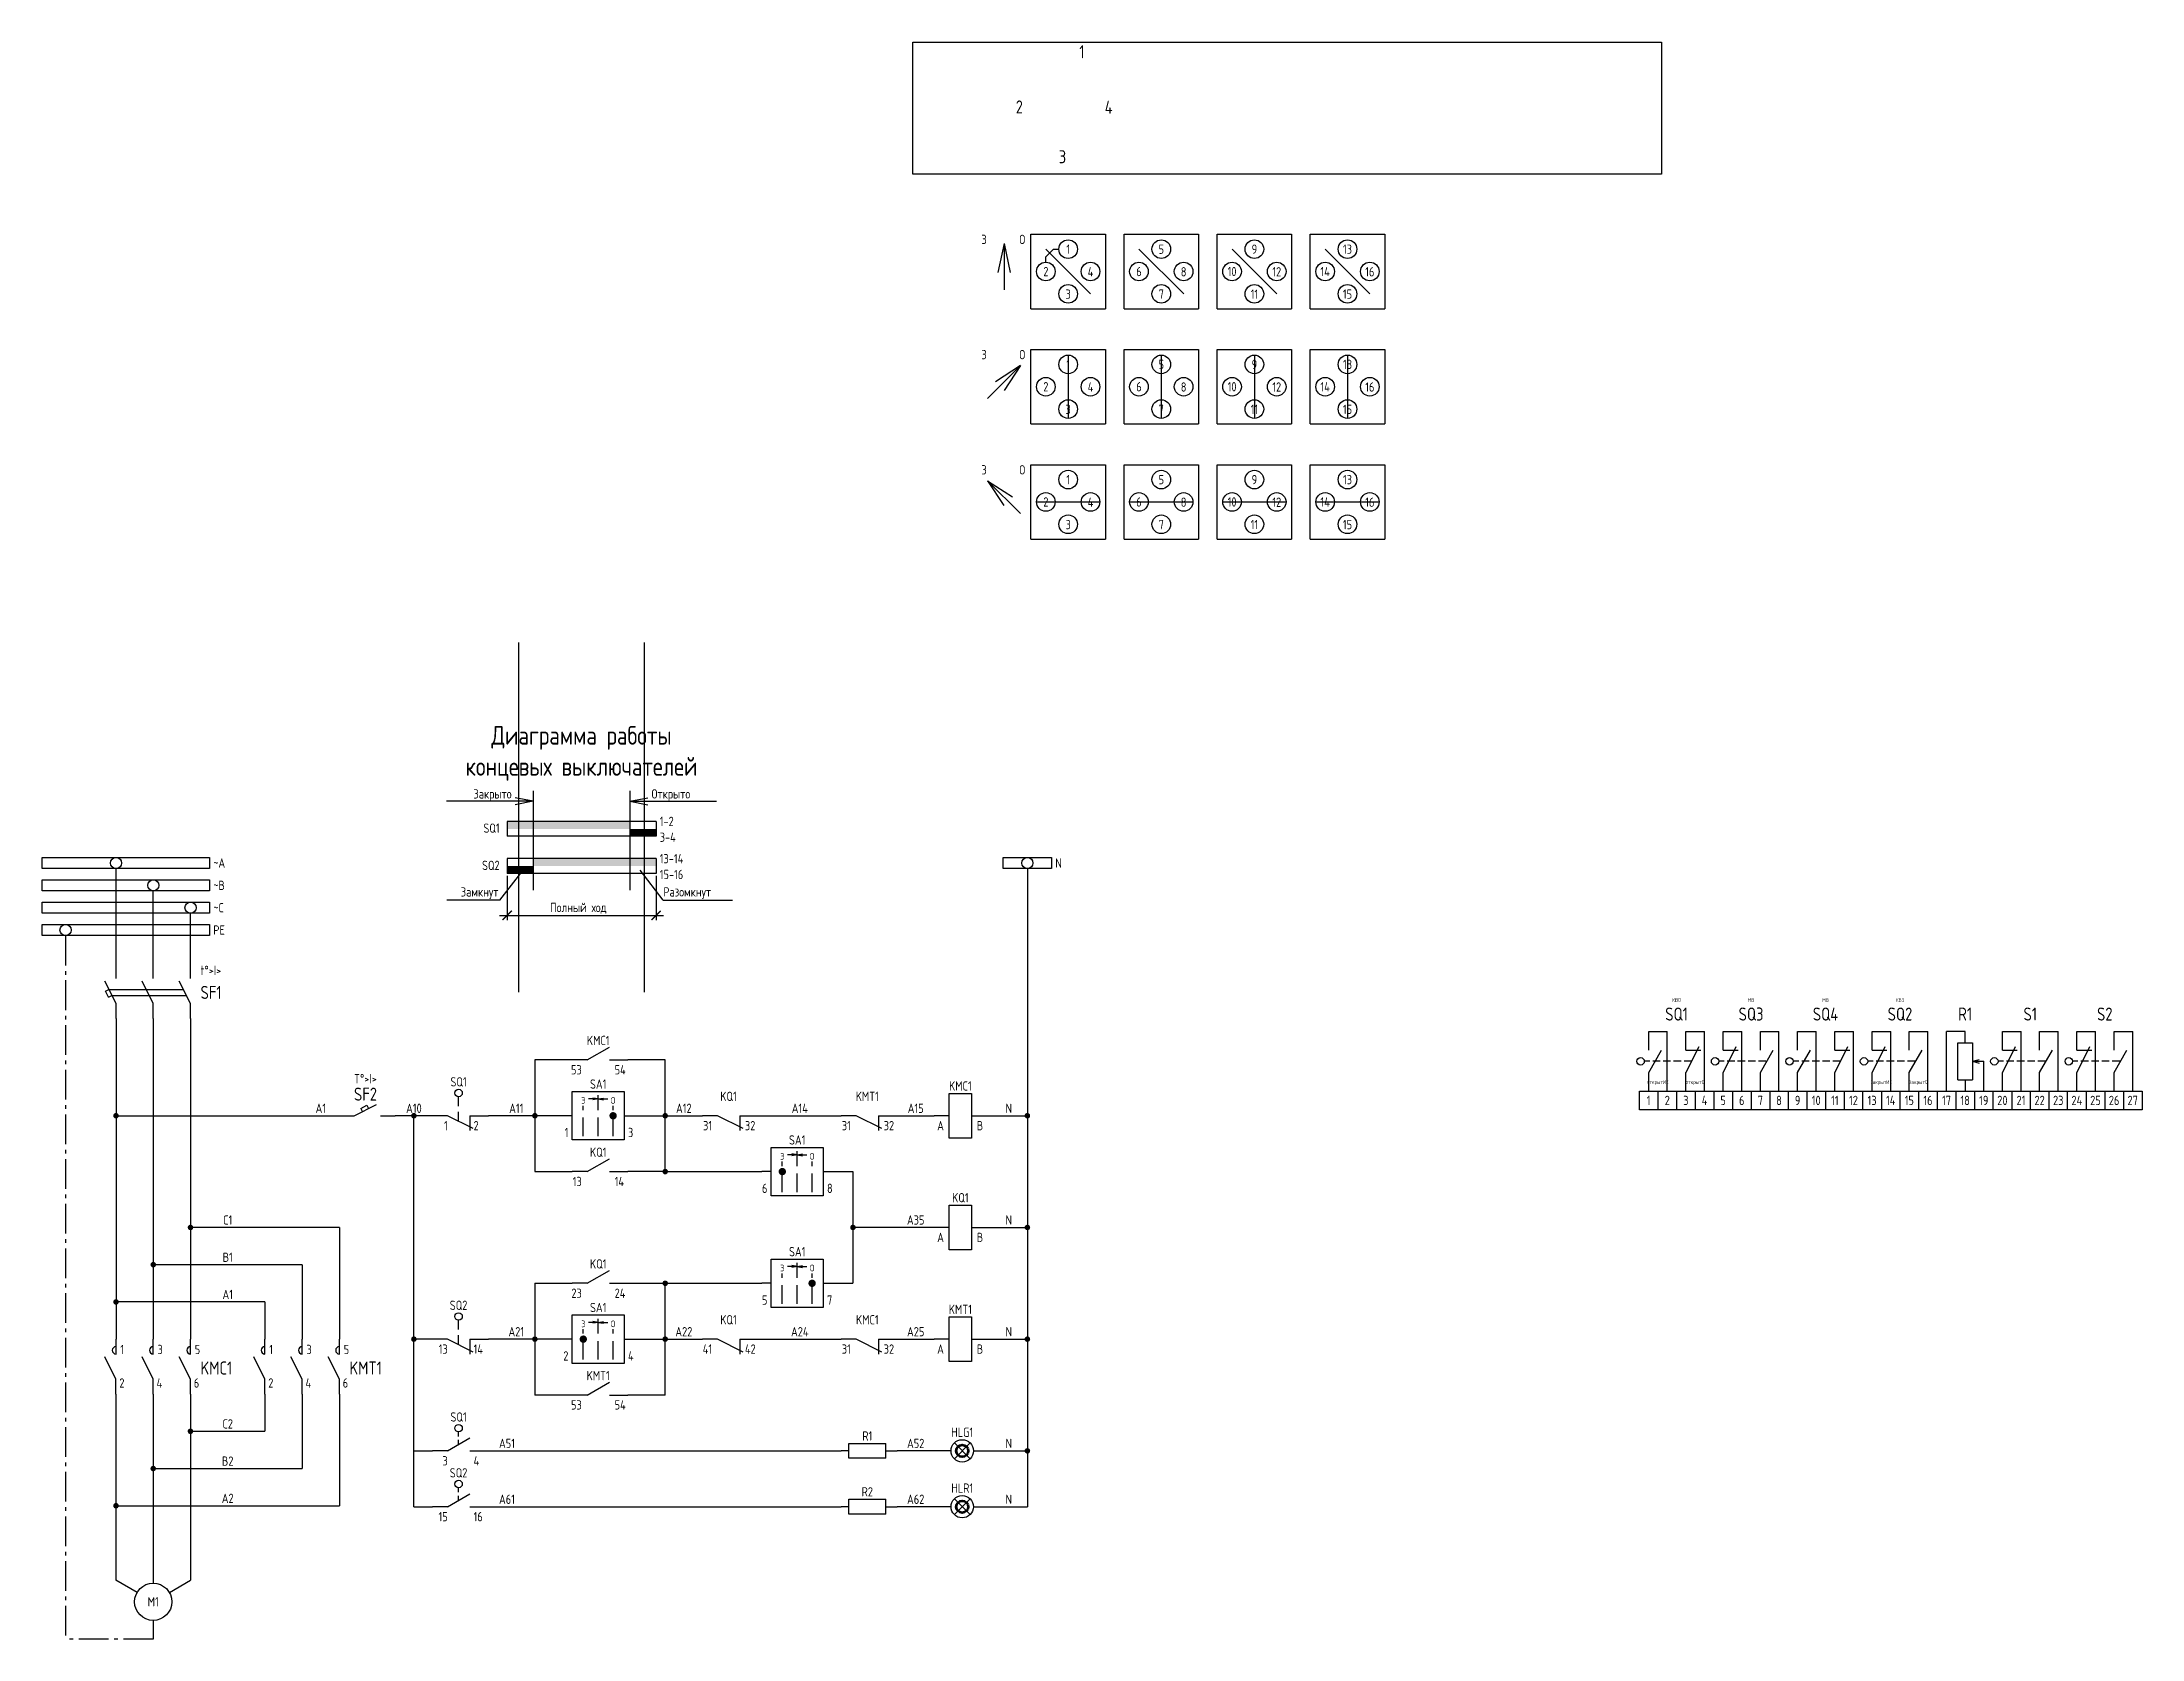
# Model space of a CAD drawing. Header units: millimetres. Extents: x 9 to 1669, y -229 to 437.
# Drawn here: x 9 to 573, y 8 to 437 of the extents above; entities that cross this region are included whole.
import ezdxf
from ezdxf.enums import TextEntityAlignment as Align

# ---------------------------------------------------------------- set-up
doc = ezdxf.new("R2010")
doc.units = ezdxf.units.MM
doc.header["$MEASUREMENT"] = 0
doc.linetypes.add('GOST2.303 4', pattern=[7, 5, -2, 0])
doc.linetypes.add('GOST2.303 6', pattern=[12, 8, -1.5, 1, -1.5])
doc.layers.add('com_unplotted', color=201, linetype='Continuous', lineweight=0, plot=False)
doc.layers.add('невидимые_аттрибуты', color=201, linetype='Continuous', lineweight=0, plot=False)
doc.layers.add('EL_marks', color=31, linetype='Continuous')
doc.layers.add('joints', color=250, linetype='Continuous')
doc.styles.add('GOST 2.304', font='CS_Gost2304.shx')
doc.styles.add('SPDS', font='SPDS.shx')
picture_1 = doc.add_image_def('image1.dib', size_in_pixel=(737, 130))

msp = doc.modelspace()

# ---------------------------------------------------------------- texts
at = {"color": 250, "style": 'GOST 2.304'}
for s, p in [('1', (288.19, 431.93)), ('2', (271.37, 417.11)), ('4', (295.36, 417.02)), ('3', (282.96, 403.73))]:
    msp.add_text(s, height=3.5, dxfattribs=at).set_placement(p, align=Align.BOTTOM_CENTER)
at = {"color": 0, "lineweight": -2, "style": 'GOST 2.304'}
for s, p in [('З', (261.89, 384.33)), ('О', (272.15, 384.33)), ('1', (284.49, 381.7)), ('5', (309.49, 381.7)), ('9', (334.5, 381.7)), ('13', (359.5, 381.7)), ('2', (278.49, 375.7)), ('4', (290.49, 375.63)), ('6', (303.49, 375.7)), ('8', (315.49, 375.63)), ('10', (328.5, 375.7)), ('12', (340.5, 375.63)), ('14', (353.5, 375.7)), ('16', (365.5, 375.63)), ('3', (284.49, 369.63)), ('7', (309.49, 369.63)), ('11', (334.5, 369.63)), ('15', (359.5, 369.63)), ('З', (261.89, 353.39)), ('О', (272.15, 353.39)), ('1', (284.49, 350.76)), ('5', (309.49, 350.76)), ('9', (334.5, 350.76)), ('13', (359.5, 350.76)), ('2', (278.49, 344.76)), ('4', (290.49, 344.69)), ('6', (303.49, 344.76)), ('8', (315.49, 344.69)), ('10', (328.5, 344.76)), ('12', (340.5, 344.69)), ('14', (353.5, 344.76)), ('16', (365.5, 344.69)), ('3', (284.49, 338.69)), ('7', (309.49, 338.69)), ('11', (334.5, 338.69)), ('15', (359.5, 338.69)), ('З', (261.89, 322.45)), ('О', (272.15, 322.45)), ('1', (284.49, 319.82)), ('5', (309.49, 319.82)), ('9', (334.5, 319.82)), ('13', (359.5, 319.82)), ('2', (278.49, 313.82)), ('4', (290.49, 313.75)), ('6', (303.49, 313.82)), ('8', (315.49, 313.75)), ('10', (328.5, 313.82)), ('12', (340.5, 313.75)), ('14', (353.5, 313.82)), ('16', (365.5, 313.75)), ('3', (284.49, 307.75)), ('7', (309.49, 307.75)), ('11', (334.5, 307.75)), ('15', (359.5, 307.75))]:
    msp.add_text(s, height=2.5, dxfattribs=at).set_placement(p, align=Align.MIDDLE_CENTER)
at = {"style": 'GOST 2.304'}
for s, p in [('Закрыто', (134.99, 233.42)), ('Замкнут', (131.47, 207.1))]:
    msp.add_text(s, height=2.5, dxfattribs=at).set_placement(p, align=Align.BOTTOM_RIGHT)
for s, p in [('Открыто', (172.59, 233.42)), ('1-2', (174.79, 226.03)), ('13-14', (174.79, 216.03)), ('Разомкнут', (175.75, 207.1))]:
    msp.add_text(s, height=2.5, dxfattribs=at).set_placement(p, align=Align.BOTTOM_LEFT)
for s, p in [('SQ1', (131.79, 226.22)), ('SQ2', (131.79, 216.22))]:
    msp.add_text(s, height=2.5, dxfattribs=at).set_placement(p, align=Align.MIDDLE_RIGHT)
for s, p in [('3-4', (174.79, 225.03)), ('15-16', (174.79, 215.03))]:
    msp.add_text(s, height=2.5, dxfattribs=at).set_placement(p, align=Align.TOP_LEFT)
at = {"style": 'SPDS'}
for s, p in [('~А', (54.88, 216.85)), ('N', (281.03, 216.85)), ('~B', (54.88, 210.85)), ('~C', (54.88, 204.85)), ('PE', (54.88, 198.85))]:
    msp.add_text(s, height=2.5, dxfattribs=at).set_placement(p, align=Align.MIDDLE_LEFT)
at = {"color": 21, "style": 'GOST 2.304'}
msp.add_text('t%%D>I>', height=2.5, dxfattribs=at).set_placement((51.47, 186.78))
msp.add_text('SF1', height=3.5, dxfattribs=at).set_placement((51.47, 182.1), align=Align.MIDDLE_LEFT)
at = {"color": 3, "style": 'GOST 2.304'}
for s, p in [('SQ1', (447.89, 173.49)), ('SQ3', (467.89, 173.49)), ('SQ4', (487.89, 173.49)), ('SQ2', (507.89, 173.49)), ('R1', (525.39, 173.49)), ('S1', (542.89, 173.49)), ('S2', (562.89, 173.49))]:
    msp.add_text(s, height=3.5, dxfattribs=at).set_placement(p, align=Align.BOTTOM_CENTER)
at = {"color": 21, "style": 'GOST 2.304'}
for s, height, p in [('T%%D>I>', 2.5, (95.76, 156.94)), ('SF2', 3.5, (95.76, 151.98))]:
    msp.add_text(s, height=height, dxfattribs=at).set_placement(p, align=Align.BOTTOM_CENTER)
at = {"style": 'GOST 2.304'}
for s, p in [('1', (440.39, 153.1)), ('2', (445.39, 153.1)), ('3', (450.39, 153.1)), ('4', (455.39, 153.1)), ('5', (460.39, 153.1)), ('6', (465.39, 153.1)), ('7', (470.39, 153.1)), ('8', (475.39, 153.1)), ('9', (480.39, 153.1)), ('10', (485.39, 153.1)), ('11', (490.39, 153.1)), ('12', (495.39, 153.1)), ('13', (500.39, 153.1)), ('14', (505.39, 153.1)), ('15', (510.39, 153.1)), ('16', (515.39, 153.1)), ('17', (520.39, 153.1)), ('18', (525.39, 153.1)), ('19', (530.39, 153.1)), ('20', (535.39, 153.1)), ('21', (540.39, 153.1)), ('22', (545.39, 153.1)), ('23', (550.39, 153.1)), ('24', (555.39, 153.1)), ('25', (560.39, 153.1)), ('26', (565.39, 153.1)), ('27', (570.39, 153.1))]:
    msp.add_text(s, height=2.5, dxfattribs=at).set_placement(p, align=Align.MIDDLE_CENTER)
at = {"color": 4, "style": 'SPDS'}
for s, p in [('1', (29.91, 84.95)), ('3', (39.91, 84.95)), ('5', (49.91, 84.95)), ('1', (69.91, 84.95)), ('3', (79.91, 84.95)), ('5', (89.91, 84.95)), ('2', (29.65, 75.96)), ('4', (39.65, 75.96)), ('6', (49.65, 75.96)), ('2', (69.65, 75.96)), ('4', (79.65, 75.96)), ('6', (89.65, 75.96))]:
    msp.add_text(s, height=2.5, dxfattribs=at).set_placement(p)
at = {"color": 4, "style": 'GOST 2.304'}
for s, p in [('KMC1', (51.46, 81.23)), ('KMT1', (91.46, 81.23))]:
    msp.add_text(s, height=3.5, dxfattribs=at).set_placement(p, align=Align.MIDDLE_LEFT)
at = {"color": 62, "style": 'GOST 2.304'}
msp.add_text('М1', height=2.5, dxfattribs=at).set_placement((38.75, 18.45), align=Align.MIDDLE_CENTER)
at = {"insert": (153.79, 238.94), "char_height": 5, "width": 100, "attachment_point": 8, "style": 'GOST 2.304'}
msp.add_mtext('Диаграмма работы\\Pконцевых выключателей', dxfattribs=at)
at = {"insert": (152.91, 204.71), "char_height": 2.5, "attachment_point": 5, "style": 'GOST 2.304'}
msp.add_mtext('Полный ход', dxfattribs=at)
at = {"layer": 'EL_marks', "style": 'GOST 2.304'}
for s, p in [('A1', (83.76, 148.98)), ('A10', (108.76, 148.98)), ('A11', (136.26, 148.98)), ('A12', (181.26, 148.98)), ('A14', (212.4, 148.98)), ('A15', (243.53, 148.98)), ('N', (268.53, 148.98)), ('C1', (58.76, 118.98)), ('A35', (243.53, 118.98)), ('N', (268.53, 118.98)), ('B1', (58.76, 108.98)), ('A1', (58.76, 98.98)), ('A21', (136.26, 88.98)), ('A22', (181.26, 88.98)), ('A24', (212.4, 88.98)), ('A25', (243.53, 88.98)), ('N', (268.53, 88.98)), ('C2', (58.75, 64.23)), ('A51', (133.76, 58.98)), ('A52', (243.53, 58.98)), ('N', (268.53, 58.98)), ('B2', (58.75, 54.23)), ('A2', (58.75, 44.23)), ('A61', (133.76, 43.98)), ('A62', (243.53, 43.98)), ('N', (268.53, 43.98))]:
    msp.add_text(s, height=2.5, dxfattribs=at).set_placement(p, align=Align.BOTTOM_CENTER)
at = {"layer": 'невидимые_аттрибуты', "style": 'GOST 2.304'}
for s, p in [('КВО', (447.89, 180.04)), ('МВ', (467.89, 180.04)), ('МВ', (487.89, 180.04)), ('КВЗ', (507.89, 180.04)), ('открытИЕ', (442.89, 158.03)), ('открытО', (452.89, 158.03)), ('закрытИЕ', (502.89, 158.03)), ('закрытО', (512.89, 158.03))]:
    msp.add_text(s, height=1, dxfattribs=at).set_placement(p, align=Align.MIDDLE_CENTER)

# ---------------------------------------------------------------- blocks, each defined once
blk = doc.blocks.new('_ArchTick')
at = {"color": 0, "linetype": 'ByBlock', "const_width": 0.15}
blk.add_lwpolyline([(-0.5, -0.5), (0.5, 0.5)], dxfattribs=at)
blk = doc.blocks.new('*U4')
blk.add_hatch(color=0).paths.add_polyline_path([(4.5, 0, 1), (6.5, 0, 1)])
at = {"color": 0, "lineweight": -2}
for p, q in [((2.5, 6.5), (16.5, 6.5)), ((2.5, -6.5), (2.5, 6.5)), ((16.5, 6.5), (16.5, -6.5)), ((16.5, -6.5), (2.5, -6.5))]:
    blk.add_line(p, q, dxfattribs=at)
at = {"color": 0}
for p, q in [((2.5, 0), (0, 0)), ((9.5, 4.5), (6.92, 4.5)), ((9.5, 4.5), (8.08, 4.75)), ((9.5, 4.5), (8.08, 4.25)), ((9.5, 4.5), (10.92, 4.75)), ((9.5, 4.5), (12.08, 4.5)), ((9.5, 4.5), (10.92, 4.25)), ((16.5, 0), (19, 0))]:
    blk.add_line(p, q, dxfattribs=at)
at = {"color": 0, "linetype": 'GOST2.303 4'}
for p, q in [((5.5, -5.5), (5.5, 2.67)), ((9.5, -5.5), (9.5, 5.5)), ((13.5, -5.5), (13.5, 2.67))]:
    blk.add_line(p, q, dxfattribs=at)
at = {"color": 0, "style": 'GOST 2.304'}
for s, p in [('З', (5.5, 2.67)), ('О', (13.5, 2.67))]:
    blk.add_text(s, height=1.8, dxfattribs=at).set_placement(p, align=Align.BOTTOM_CENTER)
at = {"color": 0, "style": 'GOST 2.304', "flags": 8}
blk.add_attdef('CODE', text='', height=2.5, dxfattribs=at).set_placement((9.5, 6.5), align=Align.BOTTOM_CENTER)
blk.add_attdef('PIN1', text='', height=2.5, dxfattribs=at).set_placement((1.5, -6.5), align=Align.BOTTOM_RIGHT)
blk.add_attdef('PIN2', text='', height=2.5, dxfattribs=at).set_placement((17.5, -6.5), align=Align.BOTTOM_LEFT)
blk = doc.blocks.new('*U6')
at = {"color": 0}
for p, q in [((4, 0), (0, 0)), ((10.89, -3.45), (4, 0)), ((7, 2.57), (7, 5.1)), ((7, -1.5), (7, 1.03)), ((10, 0), (10, -4)), ((10, 0), (15, 0))]:
    blk.add_line(p, q, dxfattribs=at)
blk.add_circle((7, 6.1), 1, dxfattribs=at)
at = {"color": 0, "style": 'GOST 2.304', "flags": 8}
blk.add_attdef('CODE', text='', height=2.5, dxfattribs=at).set_placement((7, 8.1), align=Align.BOTTOM_CENTER)
blk.add_attdef('PIN1', text='', height=2.5, dxfattribs=at).set_placement((4.09, -1.41), align=Align.TOP_RIGHT)
blk.add_attdef('PIN2', text='', height=2.5, dxfattribs=at).set_placement((11.02, -1.41), align=Align.TOP_LEFT)
blk = doc.blocks.new('*U7')
blk.add_hatch(color=0).paths.add_polyline_path([(12.5, 0, 1), (14.5, 0, 1)])
at = {"color": 0, "lineweight": -2}
for p, q in [((2.5, 6.5), (16.5, 6.5)), ((2.5, -6.5), (2.5, 6.5)), ((16.5, 6.5), (16.5, -6.5)), ((16.5, -6.5), (2.5, -6.5))]:
    blk.add_line(p, q, dxfattribs=at)
at = {"color": 0}
for p, q in [((2.5, 0), (0, 0)), ((9.5, 4.5), (6.92, 4.5)), ((9.5, 4.5), (8.08, 4.75)), ((9.5, 4.5), (8.08, 4.25)), ((9.5, 4.5), (10.92, 4.75)), ((9.5, 4.5), (12.08, 4.5)), ((9.5, 4.5), (10.92, 4.25)), ((16.5, 0), (19, 0))]:
    blk.add_line(p, q, dxfattribs=at)
at = {"color": 0, "linetype": 'GOST2.303 4'}
for p, q in [((5.5, -5.5), (5.5, 2.67)), ((9.5, -5.5), (9.5, 5.5)), ((13.5, -5.5), (13.5, 2.67))]:
    blk.add_line(p, q, dxfattribs=at)
at = {"color": 0, "style": 'GOST 2.304'}
for s, p in [('З', (5.5, 2.67)), ('О', (13.5, 2.67))]:
    blk.add_text(s, height=1.8, dxfattribs=at).set_placement(p, align=Align.BOTTOM_CENTER)
at = {"color": 0, "style": 'GOST 2.304', "flags": 8}
blk.add_attdef('CODE', text='', height=2.5, dxfattribs=at).set_placement((9.5, 6.5), align=Align.BOTTOM_CENTER)
blk.add_attdef('PIN1', text='', height=2.5, dxfattribs=at).set_placement((1.5, -6.5), align=Align.BOTTOM_RIGHT)
blk.add_attdef('PIN2', text='', height=2.5, dxfattribs=at).set_placement((17.5, -6.5), align=Align.BOTTOM_LEFT)
blk = doc.blocks.new('EL_реле')
at = {"color": 0, "lineweight": -2, "ltscale": 100}
for p, q in [((4, 6), (10, 6)), ((4, -6), (4, 6)), ((10, 6), (10, -6)), ((10, -6), (4, -6))]:
    blk.add_line(p, q, dxfattribs=at)
at = {"color": 0}
for p, q in [((4, 0), (0, 0)), ((10, 0), (15, 0))]:
    blk.add_line(p, q, dxfattribs=at)
at = {"color": 0, "style": 'GOST 2.304', "flags": 8}
blk.add_attdef('CODE', text='', height=2.5, dxfattribs=at).set_placement((7, 3.21), align=Align.BOTTOM_CENTER)
blk.add_attdef('PIN1', text='', height=2.5, dxfattribs=at).set_placement((2.59, -1.41), align=Align.TOP_RIGHT)
blk.add_attdef('PIN2', text='', height=2.5, dxfattribs=at).set_placement((11.41, -1.41), align=Align.TOP_LEFT)
blk = doc.blocks.new('*U9')
at = {"color": 0}
for p, q in [((4, 0), (0, 0)), ((4, 0), (10, 3.46)), ((10, 0), (15, 0))]:
    blk.add_line(p, q, dxfattribs=at)
at = {"color": 0, "style": 'GOST 2.304', "flags": 8}
blk.add_attdef('CODE', text='', height=2.5, dxfattribs=at).set_placement((7, 3.21), align=Align.BOTTOM_CENTER)
blk.add_attdef('PIN1', text='', height=2.5, dxfattribs=at).set_placement((2.59, -1.41), align=Align.TOP_RIGHT)
blk.add_attdef('PIN2', text='', height=2.5, dxfattribs=at).set_placement((11.41, -1.41), align=Align.TOP_LEFT)
blk = doc.blocks.new('*U10')
at = {"color": 0}
for p, q in [((4, 0), (0, 0)), ((4, 0), (10, 3.46)), ((7, 3.9), (7, 5.1)), ((7, 1.73), (7, 2.93)), ((10, 0), (15, 0))]:
    blk.add_line(p, q, dxfattribs=at)
blk.add_circle((7, 6.1), 1, dxfattribs=at)
at = {"color": 0, "style": 'GOST 2.304', "flags": 8}
blk.add_attdef('CODE', text='', height=2.5, dxfattribs=at).set_placement((7, 8.1), align=Align.BOTTOM_CENTER)
blk.add_attdef('PIN1', text='', height=2.5, dxfattribs=at).set_placement((4.09, -1.41), align=Align.TOP_RIGHT)
blk.add_attdef('PIN2', text='', height=2.5, dxfattribs=at).set_placement((11.02, -1.41), align=Align.TOP_LEFT)
blk = doc.blocks.new('EL_лампочка')
at = {"color": 0, "lineweight": -2, "ltscale": 0.04}
for p, q in [((4.5, 0), (0, 0)), ((9.62, 2.12), (5.38, -2.12)), ((5.38, 2.12), (9.62, -2.12)), ((10.5, 0), (15, 0))]:
    blk.add_line(p, q, dxfattribs=at)
at = {"color": 0, "lineweight": -2}
blk.add_circle((7.5, 0), 3, dxfattribs=at)
at = {"color": 0, "style": 'GOST 2.304', "flags": 8}
blk.add_attdef('CODE', text='', height=2.5, dxfattribs=at).set_placement((7.5, 3), align=Align.BOTTOM_CENTER)
blk = doc.blocks.new('*U12')
at = {"color": 0}
for p, q in [((4, 0), (0, 0)), ((10.89, -3.45), (4, 0)), ((10, 0), (15, 0)), ((10, 0), (10, -4))]:
    blk.add_line(p, q, dxfattribs=at)
at = {"color": 0, "style": 'GOST 2.304', "flags": 8}
blk.add_attdef('CODE', text='', height=2.5, dxfattribs=at).set_placement((7, 3.21), align=Align.BOTTOM_CENTER)
blk.add_attdef('PIN1', text='', height=2.5, dxfattribs=at).set_placement((2.59, -1.41), align=Align.TOP_RIGHT)
blk.add_attdef('PIN2', text='', height=2.5, dxfattribs=at).set_placement((11.41, -1.41), align=Align.TOP_LEFT)
blk = doc.blocks.new('EL_сопротивление')
at = {"color": 0}
blk.add_line((2, 0), (0, 0), dxfattribs=at)
at = {"color": 0, "lineweight": -2, "ltscale": 100}
for p, q in [((2, -2), (2, 2)), ((2, 2), (12, 2)), ((12, -2), (12, 2)), ((12, 0), (15, 0)), ((12, -2), (2, -2))]:
    blk.add_line(p, q, dxfattribs=at)
at = {"color": 0, "style": 'GOST 2.304', "flags": 8}
blk.add_attdef('CODE', text='', height=2.5, dxfattribs=at).set_placement((7, 2), align=Align.BOTTOM_CENTER)
blk = doc.blocks.new('joint')
at = {"layer": 'joints'}
h = blk.add_hatch(color=256, dxfattribs=at)
edge = h.paths.add_edge_path()
edge.add_arc((0, 0), 0.75, 0, 360)

# ---------------------------------------------------------------- hatches: boundary and pattern name
h = msp.add_hatch(color=256)
h.dxf.hatch_style = 1
h.paths.add_polyline_path([(166.79, 228.03), (133.79, 228.03), (133.79, 226.03), (166.79, 226.03)])
h = msp.add_hatch(color=256)
h.dxf.hatch_style = 1
h.paths.add_polyline_path([(173.79, 226.03), (166.79, 226.03), (166.79, 224.03), (173.79, 224.03)])
h = msp.add_hatch(color=256)
h.dxf.hatch_style = 1
h.paths.add_polyline_path([(140.79, 216.03), (133.79, 216.03), (133.79, 214.03), (140.79, 214.03)])
h = msp.add_hatch(color=256)
h.dxf.hatch_style = 1
h.paths.add_polyline_path([(173.79, 218.03), (140.79, 218.03), (140.79, 216.03), (173.79, 216.03)])
at = {"layer": 'joints'}
h = msp.add_hatch(color=256, dxfattribs=at)
edge = h.paths.add_edge_path()
edge.add_arc((28.76, 148.98), 0.75, 0, 360)
h = msp.add_hatch(color=256, dxfattribs=at)
edge = h.paths.add_edge_path()
edge.add_arc((48.76, 118.98), 0.75, 0, 360)
h = msp.add_hatch(color=256, dxfattribs=at)
edge = h.paths.add_edge_path()
edge.add_arc((38.76, 108.98), 0.75, 0, 360)
h = msp.add_hatch(color=256, dxfattribs=at)
edge = h.paths.add_edge_path()
edge.add_arc((28.76, 98.98), 0.75, 0, 360)
h = msp.add_hatch(color=256, dxfattribs=at)
edge = h.paths.add_edge_path()
edge.add_arc((48.75, 64.23), 0.75, 0, 360)
h = msp.add_hatch(color=256, dxfattribs=at)
edge = h.paths.add_edge_path()
edge.add_arc((38.75, 54.23), 0.75, 0, 360)
h = msp.add_hatch(color=256, dxfattribs=at)
edge = h.paths.add_edge_path()
edge.add_arc((28.75, 44.23), 0.75, 0, 360)

# ---------------------------------------------------------------- linework, layer by layer
at = {"color": 0, "lineweight": -2}
for p, q in [((274.49, 365.7), (274.49, 385.7)), ((274.49, 385.7), (294.49, 385.7)), ((294.49, 385.7), (294.49, 365.7)), ((299.49, 365.7), (299.49, 385.7)), ((299.49, 385.7), (319.5, 385.7)), ((319.5, 385.7), (319.5, 365.7)), ((324.5, 365.7), (324.5, 385.7)), ((324.5, 385.7), (344.5, 385.7)), ((344.5, 385.7), (344.5, 365.7)), ((349.5, 365.7), (349.5, 385.7)), ((349.5, 385.7), (369.51, 385.7)), ((369.51, 385.7), (369.51, 365.7)), ((274.49, 365.7), (294.49, 365.7)), ((299.49, 365.7), (319.5, 365.7)), ((324.5, 365.7), (344.5, 365.7)), ((349.5, 365.7), (369.51, 365.7)), ((274.49, 334.76), (274.49, 354.76)), ((274.49, 354.76), (294.49, 354.76)), ((294.49, 354.76), (294.49, 334.76)), ((299.49, 334.76), (299.49, 354.76)), ((299.49, 354.76), (319.5, 354.76)), ((319.5, 354.76), (319.5, 334.76)), ((324.5, 334.76), (324.5, 354.76)), ((324.5, 354.76), (344.5, 354.76)), ((344.5, 354.76), (344.5, 334.76)), ((349.5, 334.76), (349.5, 354.76)), ((349.5, 354.76), (369.51, 354.76)), ((369.51, 354.76), (369.51, 334.76)), ((274.49, 334.76), (294.49, 334.76)), ((299.49, 334.76), (319.5, 334.76)), ((324.5, 334.76), (344.5, 334.76)), ((349.5, 334.76), (369.51, 334.76)), ((274.49, 303.82), (274.49, 323.82)), ((274.49, 323.82), (294.49, 323.82)), ((294.49, 323.82), (294.49, 303.82)), ((299.49, 303.82), (299.49, 323.82)), ((299.49, 323.82), (319.5, 323.82)), ((319.5, 323.82), (319.5, 303.82)), ((324.5, 303.82), (324.5, 323.82)), ((324.5, 323.82), (344.5, 323.82)), ((344.5, 323.82), (344.5, 303.82)), ((349.5, 303.82), (349.5, 323.82)), ((349.5, 323.82), (369.51, 323.82)), ((369.51, 323.82), (369.51, 303.82)), ((274.49, 303.82), (294.49, 303.82)), ((299.49, 303.82), (319.5, 303.82)), ((324.5, 303.82), (344.5, 303.82)), ((349.5, 303.82), (369.51, 303.82))]:
    msp.add_line(p, q, dxfattribs=at)
for p, q in [((267.26, 383.22), (265.61, 375.41)), ((267.26, 383.22), (267.26, 370.76)), ((267.26, 383.22), (268.91, 375.41)), ((278.48, 381.71), (290.5, 369.69)), ((303.48, 381.71), (315.51, 369.69)), ((328.49, 381.71), (340.51, 369.69)), ((353.5, 381.71), (365.52, 369.69)), ((271.66, 350.45), (262.86, 341.64)), ((271.66, 350.45), (264.98, 346.1)), ((271.66, 350.45), (267.31, 343.77)), ((284.49, 353.26), (284.49, 336.26)), ((309.49, 353.26), (309.5, 336.26)), ((334.5, 353.26), (334.5, 336.26)), ((359.51, 353.26), (359.51, 336.26)), ((262.86, 319.51), (271.66, 310.71)), ((262.86, 319.51), (267.21, 312.83)), ((262.86, 319.51), (269.54, 315.16)), ((275.99, 313.82), (292.99, 313.82)), ((300.99, 313.82), (317.99, 313.82)), ((326, 313.82), (343, 313.82)), ((351.01, 313.82), (368.01, 313.82)), ((136.92, 182.14), (136.92, 276.04)), ((170.67, 182.14), (170.67, 276.04)), ((140.79, 233.42), (117.53, 233.42)), ((140.79, 233.42), (135.99, 234.32)), ((140.79, 233.42), (135.99, 232.52)), ((140.79, 236.2), (140.79, 209.54)), ((166.79, 236.2), (166.79, 209.54)), ((166.79, 233.42), (171.59, 234.32)), ((166.79, 233.42), (171.59, 232.52)), ((166.79, 233.42), (190.06, 233.42)), ((173.79, 228.03), (133.79, 228.03)), ((133.79, 228.03), (133.79, 224.03)), ((173.79, 228.03), (173.79, 224.03)), ((173.79, 224.03), (133.79, 224.03)), ((8.88, 218.35), (53.88, 218.35)), ((8.88, 215.35), (8.88, 218.35)), ((53.88, 215.35), (8.88, 215.35)), ((28.77, 187.35), (28.77, 215.35)), ((53.88, 218.35), (53.88, 215.35)), ((131.84, 206.84), (138.07, 214.96)), ((173.79, 218.03), (133.79, 218.03)), ((133.79, 218.03), (133.79, 214.03)), ((175.75, 206.84), (169.52, 214.96)), ((173.79, 218.03), (173.79, 214.03)), ((267.03, 218.35), (280.03, 218.35)), ((267.03, 215.35), (267.03, 218.35)), ((280.03, 215.35), (267.03, 215.35)), ((273.53, 215.35), (273.53, 43.98)), ((280.03, 218.35), (280.03, 215.35)), ((8.88, 212.35), (53.88, 212.35)), ((8.88, 209.35), (8.88, 212.35)), ((53.88, 209.35), (8.88, 209.35)), ((38.77, 187.35), (38.77, 209.35)), ((53.88, 212.35), (53.88, 209.35)), ((173.79, 214.03), (133.79, 214.03)), ((133.79, 213.41), (133.79, 201.54)), ((173.79, 213.41), (173.79, 201.54)), ((8.88, 206.35), (53.88, 206.35)), ((8.88, 203.35), (8.88, 206.35)), ((53.88, 203.35), (8.88, 203.35)), ((48.77, 187.35), (48.77, 203.35)), ((53.88, 206.35), (53.88, 203.35)), ((131.84, 206.84), (117.64, 206.84)), ((175.75, 206.84), (194.37, 206.84)), ((8.88, 200.35), (53.88, 200.35)), ((8.88, 197.35), (8.88, 200.35)), ((53.88, 200.35), (53.88, 197.35)), ((131.79, 202.79), (175.79, 202.79)), ((53.88, 197.35), (8.88, 197.35)), ((28.76, 175.1), (28.76, 88.98)), ((38.76, 175.1), (38.76, 88.98)), ((48.76, 175.1), (48.76, 88.98)), ((440.39, 166.6), (440.39, 171.6)), ((440.39, 171.6), (445.39, 171.6)), ((445.39, 155.6), (445.39, 171.6)), ((450.39, 166.6), (450.39, 171.6)), ((450.39, 171.6), (455.39, 171.6)), ((455.39, 155.6), (455.39, 171.6)), ((460.39, 166.6), (460.39, 171.6)), ((460.39, 171.6), (465.39, 171.6)), ((465.39, 155.6), (465.39, 171.6)), ((470.39, 166.6), (470.39, 171.6)), ((470.39, 171.6), (475.39, 171.6)), ((475.39, 155.6), (475.39, 171.6)), ((480.39, 166.6), (480.39, 171.6)), ((480.39, 171.6), (485.39, 171.6)), ((485.39, 155.6), (485.39, 171.6)), ((490.39, 166.6), (490.39, 171.6)), ((490.39, 171.6), (495.39, 171.6)), ((495.39, 155.6), (495.39, 171.6)), ((500.39, 166.6), (500.39, 171.6)), ((500.39, 171.6), (505.39, 171.6)), ((505.39, 155.6), (505.39, 171.6)), ((510.39, 166.6), (510.39, 171.6)), ((510.39, 171.6), (515.39, 171.6)), ((515.39, 155.6), (515.39, 171.6)), ((520.39, 155.6), (520.39, 171.6)), ((525.39, 171.6), (520.39, 171.6)), ((525.39, 168.6), (525.39, 171.6)), ((535.39, 166.6), (535.39, 171.6)), ((535.39, 171.6), (540.39, 171.6)), ((540.39, 155.6), (540.39, 171.6)), ((545.39, 166.6), (545.39, 171.6)), ((545.39, 171.6), (550.39, 171.6)), ((550.39, 155.6), (550.39, 171.6)), ((555.39, 166.6), (555.39, 171.6)), ((555.39, 171.6), (560.39, 171.6)), ((560.39, 155.6), (560.39, 171.6)), ((565.39, 166.6), (565.39, 171.6)), ((565.39, 171.6), (570.39, 171.6)), ((570.39, 155.6), (570.39, 171.6)), ((141.26, 163.98), (141.26, 148.98)), ((151.26, 163.98), (141.26, 163.98)), ((176.26, 163.98), (166.26, 163.98)), ((176.26, 148.98), (176.26, 163.98)), ((527.39, 163.6), (529.16, 164.07)), ((527.39, 163.6), (530.39, 163.6)), ((527.39, 163.6), (529.16, 163.13)), ((530.39, 155.6), (530.39, 163.6)), ((440.39, 155.6), (440.39, 160.6)), ((450.39, 155.6), (450.39, 160.6)), ((460.39, 155.6), (460.39, 160.6)), ((470.39, 155.6), (470.39, 160.6)), ((480.39, 155.6), (480.39, 160.6)), ((490.39, 155.6), (490.39, 160.6)), ((500.39, 155.6), (500.39, 160.6)), ((510.39, 155.6), (510.39, 160.6)), ((525.39, 158.6), (525.39, 155.6)), ((535.39, 155.6), (535.39, 160.6)), ((545.39, 155.6), (545.39, 160.6)), ((555.39, 155.6), (555.39, 160.6)), ((565.39, 155.6), (565.39, 160.6)), ((437.89, 155.6), (572.89, 155.6)), ((437.89, 150.6), (437.89, 155.6)), ((442.89, 155.6), (442.89, 150.6)), ((447.89, 155.6), (447.89, 150.6)), ((452.89, 155.6), (452.89, 150.6)), ((457.89, 155.6), (457.89, 150.6)), ((462.89, 155.6), (462.89, 150.6)), ((467.89, 155.6), (467.89, 150.6)), ((472.89, 155.6), (472.89, 150.6)), ((477.89, 155.6), (477.89, 150.6)), ((482.89, 155.6), (482.89, 150.6)), ((487.89, 155.6), (487.89, 150.6)), ((492.89, 155.6), (492.89, 150.6)), ((497.89, 150.6), (497.89, 155.6)), ((502.89, 155.6), (502.89, 150.6)), ((507.89, 155.6), (507.89, 150.6)), ((512.89, 155.6), (512.89, 150.6)), ((517.89, 155.6), (517.89, 150.6)), ((522.89, 155.6), (522.89, 150.6)), ((527.89, 155.6), (527.89, 150.6)), ((532.89, 150.6), (532.89, 155.6)), ((537.89, 155.6), (537.89, 150.6)), ((542.89, 155.6), (542.89, 150.6)), ((547.89, 155.6), (547.89, 150.6)), ((552.89, 150.6), (552.89, 155.6)), ((557.89, 155.6), (557.89, 150.6)), ((562.89, 155.6), (562.89, 150.6)), ((567.89, 155.6), (567.89, 150.6)), ((572.89, 155.6), (572.89, 150.6)), ((28.76, 148.98), (88.76, 148.98)), ((113.76, 148.98), (103.76, 148.98)), ((108.76, 43.98), (108.76, 148.98)), ((148.76, 148.98), (128.76, 148.98)), ((141.26, 148.98), (141.26, 133.98)), ((167.76, 148.98), (186.26, 148.98)), ((176.26, 133.98), (176.26, 148.98)), ((201.26, 148.98), (223.53, 148.98)), ((238.53, 148.98), (248.53, 148.98)), ((263.53, 148.98), (273.53, 148.98)), ((572.89, 150.6), (437.89, 150.6)), ((141.26, 133.98), (151.26, 133.98)), ((176.26, 133.98), (166.26, 133.98)), ((176.26, 133.98), (202.21, 133.98)), ((221.21, 133.98), (226.68, 133.98)), ((226.68, 133.98), (226.68, 103.98)), ((88.76, 118.98), (48.76, 118.98)), ((88.76, 118.98), (88.76, 88.98)), ((248.53, 118.98), (226.68, 118.98)), ((263.53, 118.98), (273.53, 118.98)), ((78.76, 108.98), (38.76, 108.98)), ((78.76, 108.98), (78.76, 88.98)), ((141.26, 103.98), (141.26, 88.98)), ((141.26, 103.98), (151.26, 103.98)), ((166.26, 103.98), (202.21, 103.98)), ((176.26, 88.98), (176.26, 103.98)), ((221.21, 103.98), (226.68, 103.98)), ((68.76, 98.98), (28.76, 98.98)), ((68.76, 98.98), (68.76, 88.98)), ((113.76, 88.98), (108.76, 88.98)), ((148.76, 88.98), (128.76, 88.98)), ((141.26, 88.98), (141.26, 73.98)), ((167.76, 88.98), (186.26, 88.98)), ((176.26, 73.98), (176.26, 88.98)), ((201.26, 88.98), (223.53, 88.98)), ((238.53, 88.98), (248.53, 88.98)), ((263.53, 88.98), (273.53, 88.98)), ((28.75, 74.23), (28.75, 24.23)), ((38.75, 74.23), (38.75, 23.45)), ((48.75, 74.23), (48.75, 24.23)), ((68.75, 74.23), (68.75, 64.23)), ((78.75, 74.23), (78.75, 54.23)), ((88.75, 74.23), (88.75, 44.23)), ((151.26, 73.98), (141.26, 73.98)), ((176.26, 73.98), (166.26, 73.98)), ((48.75, 64.23), (68.75, 64.23)), ((108.76, 58.98), (113.76, 58.98)), ((128.76, 58.98), (223.53, 58.98)), ((248.53, 58.98), (238.53, 58.98)), ((263.53, 58.98), (273.53, 58.98)), ((38.75, 54.23), (78.75, 54.23)), ((28.75, 44.23), (88.75, 44.23)), ((108.76, 43.98), (113.76, 43.98)), ((128.76, 43.98), (223.53, 43.98)), ((248.53, 43.98), (238.53, 43.98)), ((263.53, 43.98), (273.53, 43.98)), ((34.42, 20.95), (28.75, 24.23)), ((43.08, 20.95), (48.75, 24.23))]:
    msp.add_line(p, q)
at = {"color": 2, "lineweight": -2}
for p, q in [((280.5, 381.69), (278.49, 379.68)), ((278.49, 378.19), (278.49, 379.68)), ((280.5, 381.69), (281.99, 381.69))]:
    msp.add_line(p, q, dxfattribs=at)
at = {"linetype": 'GOST2.303 6'}
for p, q in [((15.2, 197.35), (15.2, 8.45)), ((38.75, 13.45), (38.75, 8.45)), ((38.75, 8.45), (15.2, 8.45))]:
    msp.add_line(p, q, dxfattribs=at)
at = {"color": 21}
for p, q in [((28.77, 185.85), (28.77, 189.85)), ((38.77, 185.85), (38.77, 189.85)), ((48.77, 185.85), (48.77, 189.85)), ((28.76, 179.1), (25.76, 185.1)), ((25.96, 182.47), (26.85, 182.92)), ((26.78, 180.83), (25.96, 182.47)), ((26.78, 180.83), (27.67, 181.28)), ((26.85, 182.92), (46.85, 182.92)), ((27.67, 181.28), (47.67, 181.28)), ((38.76, 179.1), (35.76, 185.1)), ((48.76, 179.1), (45.76, 185.1)), ((28.76, 175.1), (28.76, 179.1)), ((38.76, 175.1), (38.76, 179.1)), ((48.76, 175.1), (48.76, 179.1)), ((88.76, 148.98), (92.76, 148.98)), ((92.76, 148.98), (98.76, 151.98)), ((94.49, 150.96), (96.14, 151.78)), ((94.49, 150.96), (94.94, 150.06)), ((96.14, 151.78), (96.58, 150.89)), ((99.76, 148.98), (103.76, 148.98))]:
    msp.add_line(p, q, dxfattribs=at)
at = {"linetype": 'GOST2.303 4', "ltscale": 0.4}
for p, q in [((451.89, 163.6), (439.22, 163.6)), ((471.89, 163.6), (459.22, 163.6)), ((491.89, 163.6), (479.22, 163.6)), ((511.89, 163.6), (499.22, 163.6)), ((546.89, 163.6), (534.22, 163.6)), ((566.89, 163.6), (554.22, 163.6))]:
    msp.add_line(p, q, dxfattribs=at)
at = {"linetype": 'Continuous', "lineweight": -3}
for p, q in [((440.39, 160.6), (443.85, 166.6)), ((453.83, 167.49), (450.39, 160.6)), ((450.39, 166.6), (454.39, 166.6)), ((463.83, 167.49), (460.39, 160.6)), ((460.39, 166.6), (464.39, 166.6)), ((470.39, 160.6), (473.85, 166.6)), ((480.39, 160.6), (483.85, 166.6)), ((493.83, 167.49), (490.39, 160.6)), ((490.39, 166.6), (494.39, 166.6)), ((503.83, 167.49), (500.39, 160.6)), ((500.39, 166.6), (504.39, 166.6)), ((510.39, 160.6), (513.85, 166.6)), ((538.83, 167.49), (535.39, 160.6)), ((535.39, 166.6), (539.39, 166.6)), ((545.39, 160.6), (548.85, 166.6)), ((558.83, 167.49), (555.39, 160.6)), ((555.39, 166.6), (559.39, 166.6)), ((565.39, 160.6), (568.85, 166.6))]:
    msp.add_line(p, q, dxfattribs=at)
at = {"color": 0, "ltscale": 100}
for p, q in [((523.39, 168.6), (527.39, 168.6)), ((523.39, 158.6), (523.39, 168.6)), ((527.39, 168.6), (527.39, 158.6)), ((523.39, 158.6), (527.39, 158.6))]:
    msp.add_line(p, q, dxfattribs=at)
at = {"color": 4}
for p, q in [((28.76, 84.98), (28.76, 88.98)), ((38.76, 84.98), (38.76, 88.98)), ((48.76, 84.98), (48.76, 88.98)), ((68.76, 84.98), (68.76, 88.98)), ((78.76, 84.98), (78.76, 88.98)), ((88.76, 84.98), (88.76, 88.98)), ((28.75, 78.23), (25.75, 84.23)), ((38.75, 78.23), (35.75, 84.23)), ((48.75, 78.23), (45.75, 84.23)), ((68.75, 78.23), (65.75, 84.23)), ((78.75, 78.23), (75.75, 84.23)), ((88.75, 78.23), (85.75, 84.23)), ((28.75, 74.23), (28.75, 78.23)), ((38.75, 74.23), (38.75, 78.23)), ((48.75, 74.23), (48.75, 78.23)), ((68.75, 74.23), (68.75, 78.23)), ((78.75, 74.23), (78.75, 78.23)), ((88.75, 74.23), (88.75, 78.23))]:
    msp.add_line(p, q, dxfattribs=at)
at = {"color": 0, "lineweight": -2}
for centre in [(284.49, 381.7), (309.49, 381.7), (334.5, 381.7), (359.5, 381.7), (278.49, 375.7), (290.49, 375.7), (303.49, 375.7), (315.49, 375.7), (328.5, 375.7), (340.5, 375.7), (353.5, 375.7), (365.5, 375.7), (284.49, 369.7), (309.49, 369.7), (334.5, 369.7), (359.5, 369.7), (284.49, 350.76), (309.49, 350.76), (334.5, 350.76), (359.5, 350.76), (278.49, 344.76), (290.49, 344.76), (303.49, 344.76), (315.49, 344.76), (328.5, 344.76), (340.5, 344.76), (353.5, 344.76), (365.5, 344.76), (284.49, 338.76), (309.49, 338.76), (334.5, 338.76), (359.5, 338.76), (284.49, 319.82), (309.49, 319.82), (334.5, 319.82), (359.5, 319.82), (278.49, 313.82), (290.49, 313.82), (303.49, 313.82), (315.49, 313.82), (328.5, 313.82), (340.5, 313.82), (353.5, 313.82), (365.5, 313.82), (284.49, 307.82), (309.49, 307.82), (334.5, 307.82), (359.5, 307.82)]:
    msp.add_circle(centre, 2.5, dxfattribs=at)
for centre, radius in [((28.77, 216.85), 1.5), ((273.53, 216.85), 1.5), ((38.77, 210.85), 1.5), ((48.77, 204.85), 1.5), ((15.2, 198.85), 1.5), ((438.22, 163.6), 1), ((458.22, 163.6), 1), ((478.22, 163.6), 1), ((498.22, 163.6), 1), ((533.22, 163.6), 1), ((553.22, 163.6), 1)]:
    msp.add_circle(centre, radius)
at = {"color": 62}
msp.add_circle((38.75, 18.45), 5, dxfattribs=at)
at = {"color": 4}
for centre in [(28.76, 85.98), (38.76, 85.98), (48.76, 85.98), (68.76, 85.98), (78.76, 85.98), (88.76, 85.98)]:
    msp.add_arc(centre, 1, 90, 270, dxfattribs=at)
at = {"layer": 'com_unplotted', "color": 3, "lineweight": 100}
msp.add_circle((256.03, 58.98), 1.6, dxfattribs=at)
at = {"layer": 'com_unplotted', "color": 1, "lineweight": 100}
msp.add_circle((256.03, 43.98), 1.6, dxfattribs=at)

# ---------------------------------------------------------------- block references
at = {"xscale": 2.5, "yscale": 2.5, "zscale": 2.5, "rotation": 180}
msp.add_blockref('_ArchTick', (133.79, 202.79), dxfattribs=at)
at = {"xscale": 2.5, "yscale": 2.5, "zscale": 2.5}
msp.add_blockref('_ArchTick', (173.79, 202.79), dxfattribs=at)
at = {"color": 4}
for name, p, values in [('*U9', (151.26, 163.98), {'CODE': 'KMC1', 'PIN1': '53', 'PIN2': '54'}), ('*U12', (223.53, 148.98), {'CODE': 'KMT1', 'PIN1': '31', 'PIN2': '32'}), ('*U12', (223.53, 88.98), {'CODE': 'KMC1', 'PIN1': '31', 'PIN2': '32'}), ('*U9', (151.26, 73.98), {'CODE': 'KMT1', 'PIN1': '53', 'PIN2': '54'})]:
    msp.add_blockref(name, p, dxfattribs=at).add_auto_attribs(values)
at = {"color": 62}
ref = msp.add_blockref('*U6', (113.76, 148.98), dxfattribs=at)
ref.add_attrib('CODE', 'SQ1', dxfattribs={"color": 0, "height": 2.5, "style": 'GOST 2.304', "flags": 8}).set_placement((120.76, 156.08), align=Align.BOTTOM_CENTER)
ref.add_attrib('PIN1', '1', dxfattribs={"color": 0, "height": 2.5, "style": 'GOST 2.304', "flags": 8}).set_placement((117.85, 147.56), align=Align.TOP_RIGHT)
ref.add_attrib('PIN2', '2', dxfattribs={"color": 0, "height": 2.5, "style": 'GOST 2.304', "flags": 8}).set_placement((124.78, 147.56), align=Align.TOP_LEFT)
at = {"color": 71}
for name, p, values in [('*U7', (148.76, 148.98), {'CODE': 'SA1', 'PIN1': '1', 'PIN2': '3'}), ('*U4', (202.21, 133.98), {'CODE': 'SA1', 'PIN1': '6', 'PIN2': '8'}), ('*U7', (202.21, 103.98), {'CODE': 'SA1', 'PIN1': '5', 'PIN2': '7'}), ('*U4', (148.76, 88.98), {'CODE': 'SA1', 'PIN1': '2', 'PIN2': '4'}), ('EL_сопротивление', (223.53, 58.98), {'CODE': 'R1'}), ('EL_лампочка', (248.53, 58.98), {'CODE': 'HLG1'}), ('EL_сопротивление', (223.53, 43.98), {'CODE': 'R2'}), ('EL_лампочка', (248.53, 43.98), {'CODE': 'HLR1'})]:
    msp.add_blockref(name, p, dxfattribs=at).add_auto_attribs(values)
at = {"color": 4}
ref = msp.add_blockref('EL_реле', (248.53, 148.98), dxfattribs=at)
ref.add_attrib('CODE', 'KMC1', dxfattribs={"color": 0, "height": 2.5, "style": 'GOST 2.304', "flags": 8}).set_placement((255.53, 154.98), align=Align.BOTTOM_CENTER)
ref.add_attrib('PIN1', 'A', dxfattribs={"color": 0, "height": 2.5, "style": 'GOST 2.304', "flags": 8}).set_placement((251.11, 147.56), align=Align.TOP_RIGHT)
ref.add_attrib('PIN2', 'B', dxfattribs={"color": 0, "height": 2.5, "style": 'GOST 2.304', "flags": 8}).set_placement((259.94, 147.56), align=Align.TOP_LEFT)
at = {"color": 11}
for name, p, values in [('*U12', (186.26, 148.98), {'CODE': 'KQ1', 'PIN1': '31', 'PIN2': '32'}), ('*U9', (151.26, 133.98), {'CODE': 'KQ1', 'PIN1': '13', 'PIN2': '14'}), ('*U9', (151.26, 103.98), {'CODE': 'KQ1', 'PIN1': '23', 'PIN2': '24'}), ('*U12', (186.26, 88.98), {'CODE': 'KQ1', 'PIN1': '41', 'PIN2': '42'})]:
    msp.add_blockref(name, p, dxfattribs=at).add_auto_attribs(values)
for p in [(108.76, 148.98), (141.26, 148.98), (176.26, 148.98), (273.53, 148.98), (176.26, 133.98), (226.68, 118.98), (273.53, 118.98), (176.26, 103.98), (108.76, 88.98), (141.26, 88.98), (176.26, 88.98), (273.53, 88.98), (273.53, 58.98)]:
    msp.add_blockref('joint', p)
ref = msp.add_blockref('EL_реле', (248.53, 118.98), dxfattribs=at)
ref.add_attrib('CODE', 'KQ1', dxfattribs={"color": 0, "height": 2.5, "style": 'GOST 2.304', "flags": 8}).set_placement((255.53, 124.98), align=Align.BOTTOM_CENTER)
ref.add_attrib('PIN1', 'A', dxfattribs={"color": 0, "height": 2.5, "style": 'GOST 2.304', "flags": 8}).set_placement((251.11, 117.56), align=Align.TOP_RIGHT)
ref.add_attrib('PIN2', 'B', dxfattribs={"color": 0, "height": 2.5, "style": 'GOST 2.304', "flags": 8}).set_placement((259.94, 117.56), align=Align.TOP_LEFT)
at = {"color": 62}
ref = msp.add_blockref('*U6', (113.76, 88.98), dxfattribs=at)
ref.add_attrib('CODE', 'SQ2', dxfattribs={"color": 0, "height": 2.5, "style": 'GOST 2.304', "flags": 8}).set_placement((120.76, 96.08), align=Align.BOTTOM_CENTER)
ref.add_attrib('PIN1', '13', dxfattribs={"color": 0, "height": 2.5, "style": 'GOST 2.304', "flags": 8}).set_placement((117.85, 87.56), align=Align.TOP_RIGHT)
ref.add_attrib('PIN2', '14', dxfattribs={"color": 0, "height": 2.5, "style": 'GOST 2.304', "flags": 8}).set_placement((124.78, 87.56), align=Align.TOP_LEFT)
at = {"color": 4}
ref = msp.add_blockref('EL_реле', (248.53, 88.98), dxfattribs=at)
ref.add_attrib('CODE', 'KMT1', dxfattribs={"color": 0, "height": 2.5, "style": 'GOST 2.304', "flags": 8}).set_placement((255.53, 94.98), align=Align.BOTTOM_CENTER)
ref.add_attrib('PIN1', 'A', dxfattribs={"color": 0, "height": 2.5, "style": 'GOST 2.304', "flags": 8}).set_placement((251.11, 87.56), align=Align.TOP_RIGHT)
ref.add_attrib('PIN2', 'B', dxfattribs={"color": 0, "height": 2.5, "style": 'GOST 2.304', "flags": 8}).set_placement((259.94, 87.56), align=Align.TOP_LEFT)
at = {"color": 62}
ref = msp.add_blockref('*U10', (113.76, 58.98), dxfattribs=at)
ref.add_attrib('CODE', 'SQ1', dxfattribs={"color": 0, "height": 2.5, "style": 'GOST 2.304', "flags": 8}).set_placement((120.76, 66.08), align=Align.BOTTOM_CENTER)
ref.add_attrib('PIN1', '3', dxfattribs={"color": 0, "height": 2.5, "style": 'GOST 2.304', "flags": 8}).set_placement((117.85, 57.56), align=Align.TOP_RIGHT)
ref.add_attrib('PIN2', '4', dxfattribs={"color": 0, "height": 2.5, "style": 'GOST 2.304', "flags": 8}).set_placement((124.78, 57.56), align=Align.TOP_LEFT)
ref = msp.add_blockref('*U10', (113.76, 43.98), dxfattribs=at)
ref.add_attrib('CODE', 'SQ2', dxfattribs={"color": 0, "height": 2.5, "style": 'GOST 2.304', "flags": 8}).set_placement((120.76, 51.08), align=Align.BOTTOM_CENTER)
ref.add_attrib('PIN1', '15', dxfattribs={"color": 0, "height": 2.5, "style": 'GOST 2.304', "flags": 8}).set_placement((117.85, 42.56), align=Align.TOP_RIGHT)
ref.add_attrib('PIN2', '16', dxfattribs={"color": 0, "height": 2.5, "style": 'GOST 2.304', "flags": 8}).set_placement((124.78, 42.56), align=Align.TOP_LEFT)

msp.set_redraw_order([(e.dxf.handle, doc.entitydb.next_handle()) for e in msp.query("TEXT MTEXT ATTDEF DIMENSION ARC_DIMENSION")])  # texts and dimensions are drawn at this point

# ---------------------------------------------------------------- pictures from other files: only their frames are drawn
image = msp.add_image(picture_1, insert=(242.77, 401.88), size_in_units=(201.05, 35.46))
image.dxf.flags = 7

doc.saveas('drawing.dxf')
